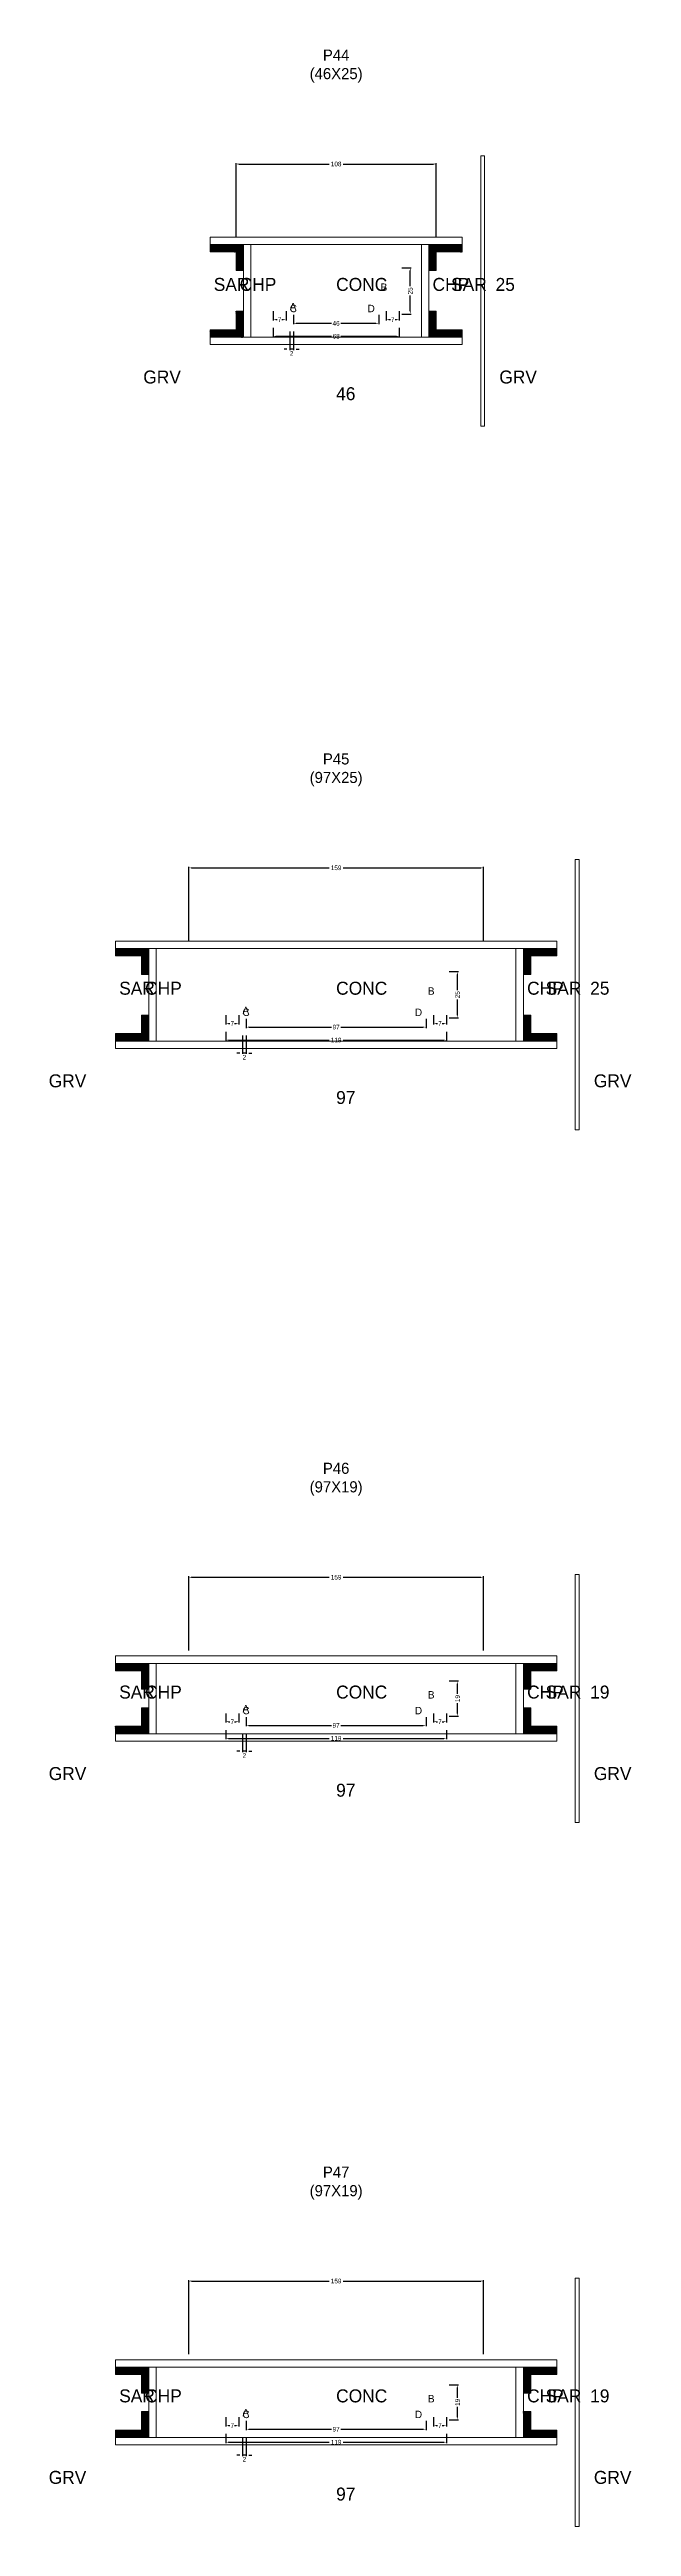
# Model space of a CAD drawing. Header units: centimetres. Extents: x -10500 to 4150, y -6466 to 304.
# Drawn here: x -155 to 159, y -6007 to -4670 of the extents above; entities that cross this region are included whole.
import ezdxf

# ---------------------------------------------------------------- set-up
doc = ezdxf.new("R2010")
doc.units = ezdxf.units.CM
for name, color, linetype in [('COTA', 241, 'Continuous'), ('Hachura', 251, 'Continuous'), ('NOMENCLATURA', 7, 'Continuous'), ('SARRAFO', 251, 'Continuous'), ('Texto Seção', 7, 'Continuous')]:
    doc.layers.add(name, color=color, linetype=linetype)
doc.dimstyles.new('cotax2', dxfattribs={"dimtxt": 2.5, "dimasz": 1.5, "dimexe": 0.5, "dimexo": 0.5, "dimgap": 0.5, "dimtad": 1, "dimcen": 2.5, "dimazin": 3, "dimtfac": 1, "dimtmove": 0, "dimatfit": 3})

msp = doc.modelspace()

# ---------------------------------------------------------------- texts
at = {"layer": 'NOMENCLATURA'}
for s, p in [('B', (24, -4800)), ('A', (-25, -4810.5)), ('C', (-25, -4811.5)), ('D', (17, -4811.5)), ('A', (-50.5, -5190.5)), ('C', (-50.5, -5191.5)), ('D', (42.5, -5191.5)), ('B', (49.5, -5180)), ('B', (49.5, -5560)), ('A', (-50.5, -5567.5)), ('C', (-50.5, -5568.5)), ('D', (42.5, -5568.5)), ('B', (49.5, -5940)), ('A', (-50.5, -5947.5)), ('C', (-50.5, -5948.5)), ('D', (42.5, -5948.5))]:
    msp.add_text(s, height=4, dxfattribs=at).set_placement(p)
at = {"layer": 'NOMENCLATURA', "char_height": 6, "attachment_point": 8}
for s, insert in [('P44\\P(46X25)', (0, -4687.5)), ('P45\\P(97X25)', (0, -5067.5)), ('P46\\P(97X19)', (0, -5450.5)), ('P47\\P(97X19)', (0, -5830.5))]:
    msp.add_mtext(s, dxfattribs=dict(at, insert=insert))
at = {"layer": 'Texto Seção'}
for s, p in [('SAR', (-66, -4800)), ('CHP', (-52, -4800)), ('CONC', (0, -4800)), ('CHP', (52, -4800)), ('SAR', (62, -4800)), ('25', (86, -4800)), ('GRV', (-104, -4850)), ('46', (0, -4859)), ('GRV', (88, -4850)), ('SAR', (-117, -5180)), ('CHP', (-103, -5180)), ('CONC', (0, -5180)), ('CHP', (103, -5180)), ('SAR', (113, -5180)), ('25', (137, -5180)), ('GRV', (-155, -5230)), ('GRV', (139, -5230)), ('97', (0, -5239)), ('SAR', (-117, -5560)), ('CHP', (-103, -5560)), ('CONC', (0, -5560)), ('CHP', (103, -5560)), ('SAR', (113, -5560)), ('19', (137, -5560)), ('GRV', (-155, -5604)), ('GRV', (139, -5604)), ('97', (0, -5613)), ('SAR', (-117, -5940)), ('CHP', (-103, -5940)), ('CONC', (0, -5940)), ('CHP', (103, -5940)), ('SAR', (113, -5940)), ('19', (137, -5940)), ('GRV', (-155, -5984)), ('GRV', (139, -5984)), ('97', (0, -5993))]:
    msp.add_text(s, height=7, dxfattribs=at).set_placement(p)

# ---------------------------------------------------------------- blocks, each defined once
blk = doc.blocks.new('_CLOSEDFILLED')
at = {"color": 0, "linetype": 'BYBLOCK'}
blk.add_solid([(-1, 0.16), (0, 0), (-1, -0.16)], dxfattribs=at)
blk = doc.blocks.new('*D430')
for p, q in [((-59.5, -5957), (-59.5, -5962)), ((-58, -5961.5), (-3.75, -5961.5)), ((3.75, -5961.5), (58, -5961.5)), ((59.5, -5957), (59.5, -5962))]:
    blk.add_line(p, q)
at = {"layer": 'Defpoints'}
for p in [(-59.5, -5956.5), (-59.5, -5961.5), (59.5, -5956.5)]:
    blk.add_point(p, dxfattribs=at)
at = {"layer": 'COTA', "xscale": 1.5, "yscale": 1.5, "rotation": 180}
blk.add_blockref('_CLOSEDFILLED', (-59.5, -5961.5), dxfattribs=at)
at = {"layer": 'COTA', "xscale": 1.5, "yscale": 1.5}
blk.add_blockref('_CLOSEDFILLED', (59.5, -5961.5), dxfattribs=at)
at = {"layer": 'COTA', "insert": (0, -5961.5), "char_height": 2.5, "attachment_point": 5}
blk.add_mtext('119', dxfattribs=at)
blk = doc.blocks.new('*D431')
for p, q in [((-48.5, -5950), (-48.5, -5955)), ((48.5, -5950), (48.5, -5955)), ((-47, -5954.5), (-2.5, -5954.5)), ((2.5, -5954.5), (47, -5954.5))]:
    blk.add_line(p, q)
at = {"layer": 'Defpoints'}
for p in [(-48.5, -5949.5), (48.5, -5949.5), (-48.5, -5954.5)]:
    blk.add_point(p, dxfattribs=at)
at = {"layer": 'COTA', "xscale": 1.5, "yscale": 1.5, "rotation": 180}
blk.add_blockref('_CLOSEDFILLED', (-48.5, -5954.5), dxfattribs=at)
at = {"layer": 'COTA', "xscale": 1.5, "yscale": 1.5}
blk.add_blockref('_CLOSEDFILLED', (48.5, -5954.5), dxfattribs=at)
at = {"layer": 'COTA', "insert": (0, -5954.5), "char_height": 2.5, "attachment_point": 5}
blk.add_mtext('97', dxfattribs=at)
blk = doc.blocks.new('*D432')
for p, q in [((61, -5930.5), (66, -5930.5)), ((65.5, -5937.5), (65.5, -5932)), ((61, -5949.5), (66, -5949.5)), ((65.5, -5948), (65.5, -5942.5))]:
    blk.add_line(p, q)
at = {"layer": 'Defpoints'}
for p in [(60.5, -5930.5), (60.5, -5949.5), (65.5, -5949.5)]:
    blk.add_point(p, dxfattribs=at)
at = {"layer": 'COTA', "xscale": 1.5, "yscale": 1.5}
for p, rotation in [((65.5, -5930.5), 90), ((65.5, -5949.5), 270)]:
    blk.add_blockref('_CLOSEDFILLED', p, dxfattribs=dict(at, rotation=rotation))
at = {"layer": 'COTA', "insert": (65.5, -5940), "char_height": 2.5, "attachment_point": 5, "rotation": 90}
blk.add_mtext('19', dxfattribs=at)
blk = doc.blocks.new('*D433')
for p, q in [((-59.5, -5948), (-59.5, -5953)), ((-52.5, -5948), (-52.5, -5953)), ((-58, -5952.5), (-57.25, -5952.5)), ((-54.75, -5952.5), (-54, -5952.5))]:
    blk.add_line(p, q)
at = {"layer": 'Defpoints'}
for p in [(-59.5, -5947.5), (-52.5, -5947.5), (-59.5, -5952.5)]:
    blk.add_point(p, dxfattribs=at)
at = {"layer": 'COTA', "xscale": 1.5, "yscale": 1.5, "rotation": 180}
blk.add_blockref('_CLOSEDFILLED', (-59.5, -5952.5), dxfattribs=at)
at = {"layer": 'COTA', "xscale": 1.5, "yscale": 1.5}
blk.add_blockref('_CLOSEDFILLED', (-52.5, -5952.5), dxfattribs=at)
at = {"layer": 'COTA', "insert": (-56, -5952.5), "char_height": 2.5, "attachment_point": 5}
blk.add_mtext('7', dxfattribs=at)
blk = doc.blocks.new('*D434')
for p, q in [((52.5, -5948), (52.5, -5953)), ((59.5, -5948), (59.5, -5953)), ((54, -5952.5), (54.75, -5952.5)), ((57.25, -5952.5), (58, -5952.5))]:
    blk.add_line(p, q)
at = {"layer": 'Defpoints'}
for p in [(52.5, -5947.5), (59.5, -5947.5), (52.5, -5952.5)]:
    blk.add_point(p, dxfattribs=at)
at = {"layer": 'COTA', "xscale": 1.5, "yscale": 1.5, "rotation": 180}
blk.add_blockref('_CLOSEDFILLED', (52.5, -5952.5), dxfattribs=at)
at = {"layer": 'COTA', "xscale": 1.5, "yscale": 1.5}
blk.add_blockref('_CLOSEDFILLED', (59.5, -5952.5), dxfattribs=at)
at = {"layer": 'COTA', "insert": (56, -5952.5), "char_height": 2.5, "attachment_point": 5}
blk.add_mtext('7', dxfattribs=at)
blk = doc.blocks.new('*D435')
for p, q in [((-79.5, -5914), (-79.5, -5874)), ((-78, -5874.5), (-3.75, -5874.5)), ((3.75, -5874.5), (78, -5874.5)), ((79.5, -5914), (79.5, -5874))]:
    blk.add_line(p, q)
at = {"layer": 'Defpoints'}
for p in [(-79.5, -5874.5), (-79.5, -5914.5), (79.5, -5914.5)]:
    blk.add_point(p, dxfattribs=at)
at = {"layer": 'COTA', "xscale": 1.5, "yscale": 1.5, "rotation": 180}
blk.add_blockref('_CLOSEDFILLED', (-79.5, -5874.5), dxfattribs=at)
at = {"layer": 'COTA', "xscale": 1.5, "yscale": 1.5}
blk.add_blockref('_CLOSEDFILLED', (79.5, -5874.5), dxfattribs=at)
at = {"layer": 'COTA', "insert": (0, -5874.5), "char_height": 2.5, "attachment_point": 5}
blk.add_mtext('159', dxfattribs=at)
blk = doc.blocks.new('*D404')
for p, q in [((-59.5, -5577), (-59.5, -5582)), ((-58, -5581.5), (-3.75, -5581.5)), ((3.75, -5581.5), (58, -5581.5)), ((59.5, -5577), (59.5, -5582))]:
    blk.add_line(p, q)
at = {"layer": 'Defpoints'}
for p in [(-59.5, -5576.5), (59.5, -5576.5), (-59.5, -5581.5)]:
    blk.add_point(p, dxfattribs=at)
at = {"layer": 'COTA', "xscale": 1.5, "yscale": 1.5, "rotation": 180}
blk.add_blockref('_CLOSEDFILLED', (-59.5, -5581.5), dxfattribs=at)
at = {"layer": 'COTA', "xscale": 1.5, "yscale": 1.5}
blk.add_blockref('_CLOSEDFILLED', (59.5, -5581.5), dxfattribs=at)
at = {"layer": 'COTA', "insert": (0, -5581.5), "char_height": 2.5, "attachment_point": 5}
blk.add_mtext('119', dxfattribs=at)
blk = doc.blocks.new('*D405')
for p, q in [((-48.5, -5570), (-48.5, -5575)), ((-47, -5574.5), (-2.5, -5574.5)), ((2.5, -5574.5), (47, -5574.5)), ((48.5, -5570), (48.5, -5575))]:
    blk.add_line(p, q)
at = {"layer": 'Defpoints'}
for p in [(-48.5, -5569.5), (-48.5, -5574.5), (48.5, -5569.5)]:
    blk.add_point(p, dxfattribs=at)
at = {"layer": 'COTA', "xscale": 1.5, "yscale": 1.5, "rotation": 180}
blk.add_blockref('_CLOSEDFILLED', (-48.5, -5574.5), dxfattribs=at)
at = {"layer": 'COTA', "xscale": 1.5, "yscale": 1.5}
blk.add_blockref('_CLOSEDFILLED', (48.5, -5574.5), dxfattribs=at)
at = {"layer": 'COTA', "insert": (0, -5574.5), "char_height": 2.5, "attachment_point": 5}
blk.add_mtext('97', dxfattribs=at)
blk = doc.blocks.new('*D406')
for p, q in [((61, -5550.5), (66, -5550.5)), ((65.5, -5557.5), (65.5, -5552)), ((65.5, -5568), (65.5, -5562.5)), ((61, -5569.5), (66, -5569.5))]:
    blk.add_line(p, q)
at = {"layer": 'Defpoints'}
for p in [(60.5, -5550.5), (60.5, -5569.5), (65.5, -5569.5)]:
    blk.add_point(p, dxfattribs=at)
at = {"layer": 'COTA', "xscale": 1.5, "yscale": 1.5}
for p, rotation in [((65.5, -5550.5), 90), ((65.5, -5569.5), 270)]:
    blk.add_blockref('_CLOSEDFILLED', p, dxfattribs=dict(at, rotation=rotation))
at = {"layer": 'COTA', "insert": (65.5, -5560), "char_height": 2.5, "attachment_point": 5, "rotation": 90}
blk.add_mtext('19', dxfattribs=at)
blk = doc.blocks.new('*D407')
for p, q in [((-59.5, -5568), (-59.5, -5573)), ((-58, -5572.5), (-57.25, -5572.5)), ((-54.75, -5572.5), (-54, -5572.5)), ((-52.5, -5568), (-52.5, -5573))]:
    blk.add_line(p, q)
at = {"layer": 'Defpoints'}
for p in [(-59.5, -5567.5), (-59.5, -5572.5), (-52.5, -5567.5)]:
    blk.add_point(p, dxfattribs=at)
at = {"layer": 'COTA', "xscale": 1.5, "yscale": 1.5, "rotation": 180}
blk.add_blockref('_CLOSEDFILLED', (-59.5, -5572.5), dxfattribs=at)
at = {"layer": 'COTA', "xscale": 1.5, "yscale": 1.5}
blk.add_blockref('_CLOSEDFILLED', (-52.5, -5572.5), dxfattribs=at)
at = {"layer": 'COTA', "insert": (-56, -5572.5), "char_height": 2.5, "attachment_point": 5}
blk.add_mtext('7', dxfattribs=at)
blk = doc.blocks.new('*D408')
for p, q in [((52.5, -5568), (52.5, -5573)), ((54, -5572.5), (54.75, -5572.5)), ((57.25, -5572.5), (58, -5572.5)), ((59.5, -5568), (59.5, -5573))]:
    blk.add_line(p, q)
at = {"layer": 'Defpoints'}
for p in [(52.5, -5567.5), (52.5, -5572.5), (59.5, -5567.5)]:
    blk.add_point(p, dxfattribs=at)
at = {"layer": 'COTA', "xscale": 1.5, "yscale": 1.5, "rotation": 180}
blk.add_blockref('_CLOSEDFILLED', (52.5, -5572.5), dxfattribs=at)
at = {"layer": 'COTA', "xscale": 1.5, "yscale": 1.5}
blk.add_blockref('_CLOSEDFILLED', (59.5, -5572.5), dxfattribs=at)
at = {"layer": 'COTA', "insert": (56, -5572.5), "char_height": 2.5, "attachment_point": 5}
blk.add_mtext('7', dxfattribs=at)
blk = doc.blocks.new('*D409')
for p, q in [((-79.5, -5534), (-79.5, -5494)), ((-78, -5494.5), (-3.75, -5494.5)), ((3.75, -5494.5), (78, -5494.5)), ((79.5, -5534), (79.5, -5494))]:
    blk.add_line(p, q)
at = {"layer": 'Defpoints'}
for p in [(-79.5, -5494.5), (-79.5, -5534.5), (79.5, -5534.5)]:
    blk.add_point(p, dxfattribs=at)
at = {"layer": 'COTA', "xscale": 1.5, "yscale": 1.5, "rotation": 180}
blk.add_blockref('_CLOSEDFILLED', (-79.5, -5494.5), dxfattribs=at)
at = {"layer": 'COTA', "xscale": 1.5, "yscale": 1.5}
blk.add_blockref('_CLOSEDFILLED', (79.5, -5494.5), dxfattribs=at)
at = {"layer": 'COTA', "insert": (0, -5494.5), "char_height": 2.5, "attachment_point": 5}
blk.add_mtext('159', dxfattribs=at)
blk = doc.blocks.new('*D378')
for p, q in [((-59.5, -5200), (-59.5, -5205)), ((59.5, -5200), (59.5, -5205)), ((-58, -5204.5), (-3.75, -5204.5)), ((3.75, -5204.5), (58, -5204.5))]:
    blk.add_line(p, q)
at = {"layer": 'Defpoints'}
for p in [(-59.5, -5199.5), (59.5, -5199.5), (-59.5, -5204.5)]:
    blk.add_point(p, dxfattribs=at)
at = {"layer": 'COTA', "xscale": 1.5, "yscale": 1.5, "rotation": 180}
blk.add_blockref('_CLOSEDFILLED', (-59.5, -5204.5), dxfattribs=at)
at = {"layer": 'COTA', "xscale": 1.5, "yscale": 1.5}
blk.add_blockref('_CLOSEDFILLED', (59.5, -5204.5), dxfattribs=at)
at = {"layer": 'COTA', "insert": (0, -5204.5), "char_height": 2.5, "attachment_point": 5}
blk.add_mtext('119', dxfattribs=at)
blk = doc.blocks.new('*D379')
for p, q in [((-48.5, -5193), (-48.5, -5198)), ((-47, -5197.5), (-2.5, -5197.5)), ((2.5, -5197.5), (47, -5197.5)), ((48.5, -5193), (48.5, -5198))]:
    blk.add_line(p, q)
at = {"layer": 'Defpoints'}
for p in [(-48.5, -5192.5), (-48.5, -5197.5), (48.5, -5192.5)]:
    blk.add_point(p, dxfattribs=at)
at = {"layer": 'COTA', "xscale": 1.5, "yscale": 1.5, "rotation": 180}
blk.add_blockref('_CLOSEDFILLED', (-48.5, -5197.5), dxfattribs=at)
at = {"layer": 'COTA', "xscale": 1.5, "yscale": 1.5}
blk.add_blockref('_CLOSEDFILLED', (48.5, -5197.5), dxfattribs=at)
at = {"layer": 'COTA', "insert": (0, -5197.5), "char_height": 2.5, "attachment_point": 5}
blk.add_mtext('97', dxfattribs=at)
blk = doc.blocks.new('*D380')
for p, q in [((61, -5167.5), (66, -5167.5)), ((65.5, -5177.5), (65.5, -5169)), ((65.5, -5191), (65.5, -5182.5)), ((61, -5192.5), (66, -5192.5))]:
    blk.add_line(p, q)
at = {"layer": 'Defpoints'}
for p in [(60.5, -5167.5), (60.5, -5192.5), (65.5, -5192.5)]:
    blk.add_point(p, dxfattribs=at)
at = {"layer": 'COTA', "xscale": 1.5, "yscale": 1.5}
for p, rotation in [((65.5, -5167.5), 90), ((65.5, -5192.5), 270)]:
    blk.add_blockref('_CLOSEDFILLED', p, dxfattribs=dict(at, rotation=rotation))
at = {"layer": 'COTA', "insert": (65.5, -5180), "char_height": 2.5, "attachment_point": 5, "rotation": 90}
blk.add_mtext('25', dxfattribs=at)
blk = doc.blocks.new('*D381')
for p, q in [((-59.5, -5191), (-59.5, -5196)), ((-58, -5195.5), (-57.25, -5195.5)), ((-54.75, -5195.5), (-54, -5195.5)), ((-52.5, -5191), (-52.5, -5196))]:
    blk.add_line(p, q)
at = {"layer": 'Defpoints'}
for p in [(-59.5, -5190.5), (-59.5, -5195.5), (-52.5, -5190.5)]:
    blk.add_point(p, dxfattribs=at)
at = {"layer": 'COTA', "xscale": 1.5, "yscale": 1.5, "rotation": 180}
blk.add_blockref('_CLOSEDFILLED', (-59.5, -5195.5), dxfattribs=at)
at = {"layer": 'COTA', "xscale": 1.5, "yscale": 1.5}
blk.add_blockref('_CLOSEDFILLED', (-52.5, -5195.5), dxfattribs=at)
at = {"layer": 'COTA', "insert": (-56, -5195.5), "char_height": 2.5, "attachment_point": 5}
blk.add_mtext('7', dxfattribs=at)
blk = doc.blocks.new('*D382')
for p, q in [((52.5, -5191), (52.5, -5196)), ((54, -5195.5), (54.75, -5195.5)), ((57.25, -5195.5), (58, -5195.5)), ((59.5, -5191), (59.5, -5196))]:
    blk.add_line(p, q)
at = {"layer": 'Defpoints'}
for p in [(52.5, -5190.5), (52.5, -5195.5), (59.5, -5190.5)]:
    blk.add_point(p, dxfattribs=at)
at = {"layer": 'COTA', "xscale": 1.5, "yscale": 1.5, "rotation": 180}
blk.add_blockref('_CLOSEDFILLED', (52.5, -5195.5), dxfattribs=at)
at = {"layer": 'COTA', "xscale": 1.5, "yscale": 1.5}
blk.add_blockref('_CLOSEDFILLED', (59.5, -5195.5), dxfattribs=at)
at = {"layer": 'COTA', "insert": (56, -5195.5), "char_height": 2.5, "attachment_point": 5}
blk.add_mtext('7', dxfattribs=at)
blk = doc.blocks.new('*D383')
for p, q in [((-79.5, -5151), (-79.5, -5111)), ((-78, -5111.5), (-3.75, -5111.5)), ((3.75, -5111.5), (78, -5111.5)), ((79.5, -5151), (79.5, -5111))]:
    blk.add_line(p, q)
at = {"layer": 'Defpoints'}
for p in [(-79.5, -5111.5), (-79.5, -5151.5), (79.5, -5151.5)]:
    blk.add_point(p, dxfattribs=at)
at = {"layer": 'COTA', "xscale": 1.5, "yscale": 1.5, "rotation": 180}
blk.add_blockref('_CLOSEDFILLED', (-79.5, -5111.5), dxfattribs=at)
at = {"layer": 'COTA', "xscale": 1.5, "yscale": 1.5}
blk.add_blockref('_CLOSEDFILLED', (79.5, -5111.5), dxfattribs=at)
at = {"layer": 'COTA', "insert": (0, -5111.5), "char_height": 2.5, "attachment_point": 5}
blk.add_mtext('159', dxfattribs=at)
blk = doc.blocks.new('*D352')
for p, q in [((-34, -4820), (-34, -4825)), ((-32.5, -4824.5), (-2.5, -4824.5)), ((2.5, -4824.5), (32.5, -4824.5)), ((34, -4820), (34, -4825))]:
    blk.add_line(p, q)
at = {"layer": 'Defpoints'}
for p in [(-34, -4819.5), (-34, -4824.5), (34, -4819.5)]:
    blk.add_point(p, dxfattribs=at)
at = {"layer": 'COTA', "xscale": 1.5, "yscale": 1.5, "rotation": 180}
blk.add_blockref('_CLOSEDFILLED', (-34, -4824.5), dxfattribs=at)
at = {"layer": 'COTA', "xscale": 1.5, "yscale": 1.5}
blk.add_blockref('_CLOSEDFILLED', (34, -4824.5), dxfattribs=at)
at = {"layer": 'COTA', "insert": (0, -4824.5), "char_height": 2.5, "attachment_point": 5}
blk.add_mtext('68', dxfattribs=at)
blk = doc.blocks.new('*D353')
for p, q in [((-23, -4813), (-23, -4818)), ((23, -4813), (23, -4818)), ((-21.5, -4817.5), (-2.5, -4817.5)), ((2.5, -4817.5), (21.5, -4817.5))]:
    blk.add_line(p, q)
at = {"layer": 'Defpoints'}
for p in [(-23, -4812.5), (23, -4812.5), (-23, -4817.5)]:
    blk.add_point(p, dxfattribs=at)
at = {"layer": 'COTA', "xscale": 1.5, "yscale": 1.5, "rotation": 180}
blk.add_blockref('_CLOSEDFILLED', (-23, -4817.5), dxfattribs=at)
at = {"layer": 'COTA', "xscale": 1.5, "yscale": 1.5}
blk.add_blockref('_CLOSEDFILLED', (23, -4817.5), dxfattribs=at)
at = {"layer": 'COTA', "insert": (0, -4817.5), "char_height": 2.5, "attachment_point": 5}
blk.add_mtext('46', dxfattribs=at)
blk = doc.blocks.new('*D354')
for p, q in [((35.5, -4787.5), (40.5, -4787.5)), ((40, -4797.5), (40, -4789)), ((35.5, -4812.5), (40.5, -4812.5)), ((40, -4811), (40, -4802.5))]:
    blk.add_line(p, q)
at = {"layer": 'Defpoints'}
for p in [(35, -4787.5), (35, -4812.5), (40, -4812.5)]:
    blk.add_point(p, dxfattribs=at)
at = {"layer": 'COTA', "xscale": 1.5, "yscale": 1.5}
for p, rotation in [((40, -4787.5), 90), ((40, -4812.5), 270)]:
    blk.add_blockref('_CLOSEDFILLED', p, dxfattribs=dict(at, rotation=rotation))
at = {"layer": 'COTA', "insert": (40, -4800), "char_height": 2.5, "attachment_point": 5, "rotation": 90}
blk.add_mtext('25', dxfattribs=at)
blk = doc.blocks.new('*D355')
for p, q in [((-34, -4811), (-34, -4816)), ((-27, -4811), (-27, -4816)), ((-32.5, -4815.5), (-31.75, -4815.5)), ((-29.25, -4815.5), (-28.5, -4815.5))]:
    blk.add_line(p, q)
at = {"layer": 'Defpoints'}
for p in [(-34, -4810.5), (-27, -4810.5), (-34, -4815.5)]:
    blk.add_point(p, dxfattribs=at)
at = {"layer": 'COTA', "xscale": 1.5, "yscale": 1.5, "rotation": 180}
blk.add_blockref('_CLOSEDFILLED', (-34, -4815.5), dxfattribs=at)
at = {"layer": 'COTA', "xscale": 1.5, "yscale": 1.5}
blk.add_blockref('_CLOSEDFILLED', (-27, -4815.5), dxfattribs=at)
at = {"layer": 'COTA', "insert": (-30.5, -4815.5), "char_height": 2.5, "attachment_point": 5}
blk.add_mtext('7', dxfattribs=at)
blk = doc.blocks.new('*D356')
for p, q in [((27, -4811), (27, -4816)), ((34, -4811), (34, -4816)), ((28.5, -4815.5), (29.25, -4815.5)), ((31.75, -4815.5), (32.5, -4815.5))]:
    blk.add_line(p, q)
at = {"layer": 'Defpoints'}
for p in [(27, -4810.5), (34, -4810.5), (27, -4815.5)]:
    blk.add_point(p, dxfattribs=at)
at = {"layer": 'COTA', "xscale": 1.5, "yscale": 1.5, "rotation": 180}
blk.add_blockref('_CLOSEDFILLED', (27, -4815.5), dxfattribs=at)
at = {"layer": 'COTA', "xscale": 1.5, "yscale": 1.5}
blk.add_blockref('_CLOSEDFILLED', (34, -4815.5), dxfattribs=at)
at = {"layer": 'COTA', "insert": (30.5, -4815.5), "char_height": 2.5, "attachment_point": 5}
blk.add_mtext('7', dxfattribs=at)
blk = doc.blocks.new('*D357')
for p, q in [((-54, -4771), (-54, -4731)), ((-52.5, -4731.5), (-3.75, -4731.5)), ((3.75, -4731.5), (52.5, -4731.5)), ((54, -4771), (54, -4731))]:
    blk.add_line(p, q)
at = {"layer": 'Defpoints'}
for p in [(-54, -4731.5), (-54, -4771.5), (54, -4771.5)]:
    blk.add_point(p, dxfattribs=at)
at = {"layer": 'COTA', "xscale": 1.5, "yscale": 1.5, "rotation": 180}
blk.add_blockref('_CLOSEDFILLED', (-54, -4731.5), dxfattribs=at)
at = {"layer": 'COTA', "xscale": 1.5, "yscale": 1.5}
blk.add_blockref('_CLOSEDFILLED', (54, -4731.5), dxfattribs=at)
at = {"layer": 'COTA', "insert": (0, -4731.5), "char_height": 2.5, "attachment_point": 5}
blk.add_mtext('108', dxfattribs=at)

# ---------------------------------------------------------------- dimensions: what is measured, and where the dimension line sits
at = {"layer": 'COTA'}
for base, p1, p2, picture, middle in [((-54, -4731.5), (-54, -4771.5), (54, -4771.5), '*D357', (0, -4731.5)), ((-34, -4815.5), (-34, -4810.5), (-27, -4810.5), '*D355', (-30.5, -4815.5)), ((-23, -4817.5), (-23, -4812.5), (23, -4812.5), '*D353', (0, -4817.5)), ((27, -4815.5), (27, -4810.5), (34, -4810.5), '*D356', (30.5, -4815.5)), ((-34, -4824.5), (-34, -4819.5), (34, -4819.5), '*D352', (0, -4824.5)), ((-79.5, -5111.5), (-79.5, -5151.5), (79.5, -5151.5), '*D383', (0, -5111.5)), ((-59.5, -5195.5), (-59.5, -5190.5), (-52.5, -5190.5), '*D381', (-56, -5195.5)), ((-59.5, -5204.5), (-59.5, -5199.5), (59.5, -5199.5), '*D378', (0, -5204.5)), ((-48.5, -5197.5), (-48.5, -5192.5), (48.5, -5192.5), '*D379', (0, -5197.5)), ((52.5, -5195.5), (52.5, -5190.5), (59.5, -5190.5), '*D382', (56, -5195.5)), ((-79.5, -5494.5), (-79.5, -5534.5), (79.5, -5534.5), '*D409', (0, -5494.5)), ((-59.5, -5572.5), (-59.5, -5567.5), (-52.5, -5567.5), '*D407', (-56, -5572.5)), ((-59.5, -5581.5), (-59.5, -5576.5), (59.5, -5576.5), '*D404', (0, -5581.5)), ((-48.5, -5574.5), (-48.5, -5569.5), (48.5, -5569.5), '*D405', (0, -5574.5)), ((52.5, -5572.5), (52.5, -5567.5), (59.5, -5567.5), '*D408', (56, -5572.5)), ((-79.5, -5874.5), (-79.5, -5914.5), (79.5, -5914.5), '*D435', (0, -5874.5)), ((-59.5, -5952.5), (-59.5, -5947.5), (-52.5, -5947.5), '*D433', (-56, -5952.5)), ((-48.5, -5954.5), (-48.5, -5949.5), (48.5, -5949.5), '*D431', (0, -5954.5)), ((52.5, -5952.5), (52.5, -5947.5), (59.5, -5947.5), '*D434', (56, -5952.5)), ((-59.5, -5961.5), (-59.5, -5956.5), (59.5, -5956.5), '*D430', (0, -5961.5))]:
    dim = msp.add_linear_dim(base=base, p1=p1, p2=p2, dimstyle='cotax2', dxfattribs=at)
    dim.commit()
    dim.dimension.update_dxf_attribs({"geometry": picture, "text_midpoint": middle})
for base, p1, p2, picture, middle in [((40, -4812.5), (35, -4812.5), (35, -4787.5), '*D354', (40, -4800)), ((65.5, -5192.5), (60.5, -5192.5), (60.5, -5167.5), '*D380', (65.5, -5180)), ((65.5, -5569.5), (60.5, -5569.5), (60.5, -5550.5), '*D406', (65.5, -5560)), ((65.5, -5949.5), (60.5, -5949.5), (60.5, -5930.5), '*D432', (65.5, -5940))]:
    dim = msp.add_linear_dim(base=base, p1=p1, p2=p2, angle=90, dimstyle='cotax2', dxfattribs=at)
    dim.commit()
    dim.dimension.update_dxf_attribs({"geometry": picture, "text_midpoint": middle})
for base, p1, p2 in [((-23, -4831.5), (-23, -4821.5), (-25, -4821.5)), ((-48.5, -5211.5), (-48.5, -5201.5), (-50.5, -5201.5)), ((-48.5, -5588.5), (-48.5, -5578.5), (-50.5, -5578.5)), ((-48.5, -5968.5), (-48.5, -5958.5), (-50.5, -5958.5))]:
    msp.add_linear_dim(base=base, p1=p1, p2=p2, dimstyle='cotax2', dxfattribs=at).render()

# ---------------------------------------------------------------- hatches: boundary and pattern name
at = {"layer": 'SARRAFO'}
h = msp.add_hatch(dxfattribs=at)
h.set_pattern_fill('SOLID', scale=2)
h.paths.add_polyline_path([(-68, -4779), (-54, -4779), (-54, -4775), (-68, -4775)])
h = msp.add_hatch(dxfattribs=at)
h.set_pattern_fill('SOLID', scale=2)
h.paths.add_polyline_path([(-54, -4789), (-50, -4789), (-50, -4775), (-54, -4775)])
h = msp.add_hatch(dxfattribs=at)
h.set_pattern_fill('SOLID', scale=2)
h.paths.add_polyline_path([(50, -4789), (54, -4789), (54, -4775), (50, -4775)])
h = msp.add_hatch(dxfattribs=at)
h.set_pattern_fill('SOLID', scale=2)
h.paths.add_polyline_path([(54, -4779), (68, -4779), (68, -4775), (54, -4775)])
h = msp.add_hatch(dxfattribs=at)
h.set_pattern_fill('SOLID', scale=2)
h.paths.add_polyline_path([(-54, -4825), (-50, -4825), (-50, -4811), (-54, -4811)])
h = msp.add_hatch(dxfattribs=at)
h.set_pattern_fill('SOLID', scale=2)
h.paths.add_polyline_path([(50, -4825), (54, -4825), (54, -4811), (50, -4811)])
h = msp.add_hatch(dxfattribs=at)
h.set_pattern_fill('SOLID', scale=2)
h.paths.add_polyline_path([(-68, -4825), (-54, -4825), (-54, -4821), (-68, -4821)])
h = msp.add_hatch(dxfattribs=at)
h.set_pattern_fill('SOLID', scale=2)
h.paths.add_polyline_path([(54, -4825), (68, -4825), (68, -4821), (54, -4821)])
h = msp.add_hatch(dxfattribs=at)
h.set_pattern_fill('SOLID', scale=2)
h.paths.add_polyline_path([(-119, -5159), (-105, -5159), (-105, -5155), (-119, -5155)])
h = msp.add_hatch(dxfattribs=at)
h.set_pattern_fill('SOLID', scale=2)
h.paths.add_polyline_path([(-105, -5169), (-101, -5169), (-101, -5155), (-105, -5155)])
h = msp.add_hatch(dxfattribs=at)
h.set_pattern_fill('SOLID', scale=2)
h.paths.add_polyline_path([(101, -5169), (105, -5169), (105, -5155), (101, -5155)])
h = msp.add_hatch(dxfattribs=at)
h.set_pattern_fill('SOLID', scale=2)
h.paths.add_polyline_path([(105, -5159), (119, -5159), (119, -5155), (105, -5155)])
h = msp.add_hatch(dxfattribs=at)
h.set_pattern_fill('SOLID', scale=2)
h.paths.add_polyline_path([(-119, -5205), (-105, -5205), (-105, -5201), (-119, -5201)])
h = msp.add_hatch(dxfattribs=at)
h.set_pattern_fill('SOLID', scale=2)
h.paths.add_polyline_path([(-105, -5205), (-101, -5205), (-101, -5191), (-105, -5191)])
h = msp.add_hatch(dxfattribs=at)
h.set_pattern_fill('SOLID', scale=2)
h.paths.add_polyline_path([(101, -5205), (105, -5205), (105, -5191), (101, -5191)])
h = msp.add_hatch(dxfattribs=at)
h.set_pattern_fill('SOLID', scale=2)
h.paths.add_polyline_path([(105, -5205), (119, -5205), (119, -5201), (105, -5201)])
h = msp.add_hatch(dxfattribs=at)
h.set_pattern_fill('SOLID', scale=2)
h.paths.add_polyline_path([(-119, -5545), (-105, -5545), (-105, -5541), (-119, -5541)])
h = msp.add_hatch(dxfattribs=at)
h.set_pattern_fill('SOLID', scale=2)
h.paths.add_polyline_path([(-105, -5555), (-101, -5555), (-101, -5541), (-105, -5541)])
h = msp.add_hatch(dxfattribs=at)
h.set_pattern_fill('SOLID', scale=2)
h.paths.add_polyline_path([(101, -5555), (105, -5555), (105, -5541), (101, -5541)])
h = msp.add_hatch(dxfattribs=at)
h.set_pattern_fill('SOLID', scale=2)
h.paths.add_polyline_path([(105, -5545), (119, -5545), (119, -5541), (105, -5541)])
h = msp.add_hatch(dxfattribs=at)
h.set_pattern_fill('SOLID', scale=2)
h.paths.add_polyline_path([(-119, -5579), (-105, -5579), (-105, -5575), (-119, -5575)])
h = msp.add_hatch(dxfattribs=at)
h.set_pattern_fill('SOLID', scale=2)
h.paths.add_polyline_path([(-105, -5579), (-101, -5579), (-101, -5565), (-105, -5565)])
h = msp.add_hatch(dxfattribs=at)
h.set_pattern_fill('SOLID', scale=2)
h.paths.add_polyline_path([(101, -5579), (105, -5579), (105, -5565), (101, -5565)])
h = msp.add_hatch(dxfattribs=at)
h.set_pattern_fill('SOLID', scale=2)
h.paths.add_polyline_path([(105, -5579), (119, -5579), (119, -5575), (105, -5575)])
h = msp.add_hatch(dxfattribs=at)
h.set_pattern_fill('SOLID', scale=2)
h.paths.add_polyline_path([(-119, -5925), (-105, -5925), (-105, -5921), (-119, -5921)])
h = msp.add_hatch(dxfattribs=at)
h.set_pattern_fill('SOLID', scale=2)
h.paths.add_polyline_path([(-105, -5935), (-101, -5935), (-101, -5921), (-105, -5921)])
h = msp.add_hatch(dxfattribs=at)
h.set_pattern_fill('SOLID', scale=2)
h.paths.add_polyline_path([(101, -5935), (105, -5935), (105, -5921), (101, -5921)])
h = msp.add_hatch(dxfattribs=at)
h.set_pattern_fill('SOLID', scale=2)
h.paths.add_polyline_path([(105, -5925), (119, -5925), (119, -5921), (105, -5921)])
h = msp.add_hatch(dxfattribs=at)
h.set_pattern_fill('SOLID', scale=2)
h.paths.add_polyline_path([(-105, -5959), (-101, -5959), (-101, -5945), (-105, -5945)])
h = msp.add_hatch(dxfattribs=at)
h.set_pattern_fill('SOLID', scale=2)
h.paths.add_polyline_path([(101, -5959), (105, -5959), (105, -5945), (101, -5945)])
h = msp.add_hatch(dxfattribs=at)
h.set_pattern_fill('SOLID', scale=2)
h.paths.add_polyline_path([(-119, -5959), (-105, -5959), (-105, -5955), (-119, -5955)])
h = msp.add_hatch(dxfattribs=at)
h.set_pattern_fill('SOLID', scale=2)
h.paths.add_polyline_path([(105, -5959), (119, -5959), (119, -5955), (105, -5955)])

# ---------------------------------------------------------------- linework, layer by layer
at = {"layer": 'Hachura', "lineweight": 13}
for points in [[(78, -4873), (80, -4873), (80, -4727), (78, -4727)], [(129, -5253), (131, -5253), (131, -5107), (129, -5107)], [(129, -5627), (131, -5627), (131, -5493), (129, -5493)], [(129, -6007), (131, -6007), (131, -5873), (129, -5873)]]:
    msp.add_lwpolyline(points, close=True, dxfattribs=at)
at = {"layer": 'Hachura', "lineweight": 18}
for points in [[(-68, -4775), (68, -4775), (68, -4771), (-68, -4771)], [(-50, -4825), (-46, -4825), (-46, -4775), (-50, -4775)], [(46, -4825), (50, -4825), (50, -4775), (46, -4775)], [(-68, -4829), (68, -4829), (68, -4825), (-68, -4825)], [(-119, -5155), (119, -5155), (119, -5151), (-119, -5151)], [(-101, -5205), (-97, -5205), (-97, -5155), (-101, -5155)], [(97, -5205), (101, -5205), (101, -5155), (97, -5155)], [(-119, -5209), (119, -5209), (119, -5205), (-119, -5205)], [(-119, -5541), (119, -5541), (119, -5537), (-119, -5537)], [(-101, -5579), (-97, -5579), (-97, -5541), (-101, -5541)], [(97, -5579), (101, -5579), (101, -5541), (97, -5541)], [(-119, -5583), (119, -5583), (119, -5579), (-119, -5579)], [(-119, -5921), (119, -5921), (119, -5917), (-119, -5917)], [(-101, -5959), (-97, -5959), (-97, -5921), (-101, -5921)], [(97, -5959), (101, -5959), (101, -5921), (97, -5921)], [(-119, -5963), (119, -5963), (119, -5959), (-119, -5959)]]:
    msp.add_lwpolyline(points, close=True, dxfattribs=at)
at = {"layer": 'SARRAFO', "lineweight": 13}
for points in [[(-68, -4779), (-54, -4779), (-54, -4775), (-68, -4775)], [(-54, -4789), (-50, -4789), (-50, -4775), (-54, -4775)], [(50, -4789), (54, -4789), (54, -4775), (50, -4775)], [(54, -4779), (68, -4779), (68, -4775), (54, -4775)], [(-54, -4825), (-50, -4825), (-50, -4811), (-54, -4811)], [(50, -4825), (54, -4825), (54, -4811), (50, -4811)], [(-68, -4825), (-54, -4825), (-54, -4821), (-68, -4821)], [(54, -4825), (68, -4825), (68, -4821), (54, -4821)], [(-119, -5159), (-105, -5159), (-105, -5155), (-119, -5155)], [(-105, -5169), (-101, -5169), (-101, -5155), (-105, -5155)], [(101, -5169), (105, -5169), (105, -5155), (101, -5155)], [(105, -5159), (119, -5159), (119, -5155), (105, -5155)], [(-119, -5205), (-105, -5205), (-105, -5201), (-119, -5201)], [(-105, -5205), (-101, -5205), (-101, -5191), (-105, -5191)], [(101, -5205), (105, -5205), (105, -5191), (101, -5191)], [(105, -5205), (119, -5205), (119, -5201), (105, -5201)], [(-119, -5545), (-105, -5545), (-105, -5541), (-119, -5541)], [(-105, -5555), (-101, -5555), (-101, -5541), (-105, -5541)], [(101, -5555), (105, -5555), (105, -5541), (101, -5541)], [(105, -5545), (119, -5545), (119, -5541), (105, -5541)], [(-119, -5579), (-105, -5579), (-105, -5575), (-119, -5575)], [(-105, -5579), (-101, -5579), (-101, -5565), (-105, -5565)], [(101, -5579), (105, -5579), (105, -5565), (101, -5565)], [(105, -5579), (119, -5579), (119, -5575), (105, -5575)], [(-119, -5925), (-105, -5925), (-105, -5921), (-119, -5921)], [(-105, -5935), (-101, -5935), (-101, -5921), (-105, -5921)], [(101, -5935), (105, -5935), (105, -5921), (101, -5921)], [(105, -5925), (119, -5925), (119, -5921), (105, -5921)], [(-105, -5959), (-101, -5959), (-101, -5945), (-105, -5945)], [(101, -5959), (105, -5959), (105, -5945), (101, -5945)], [(-119, -5959), (-105, -5959), (-105, -5955), (-119, -5955)], [(105, -5959), (119, -5959), (119, -5955), (105, -5955)]]:
    msp.add_lwpolyline(points, close=True, dxfattribs=at)

msp.set_redraw_order([(e.dxf.handle, doc.entitydb.next_handle()) for e in msp.query("TEXT MTEXT ATTDEF DIMENSION ARC_DIMENSION")])  # texts and dimensions are drawn at this point

doc.saveas('drawing.dxf')
